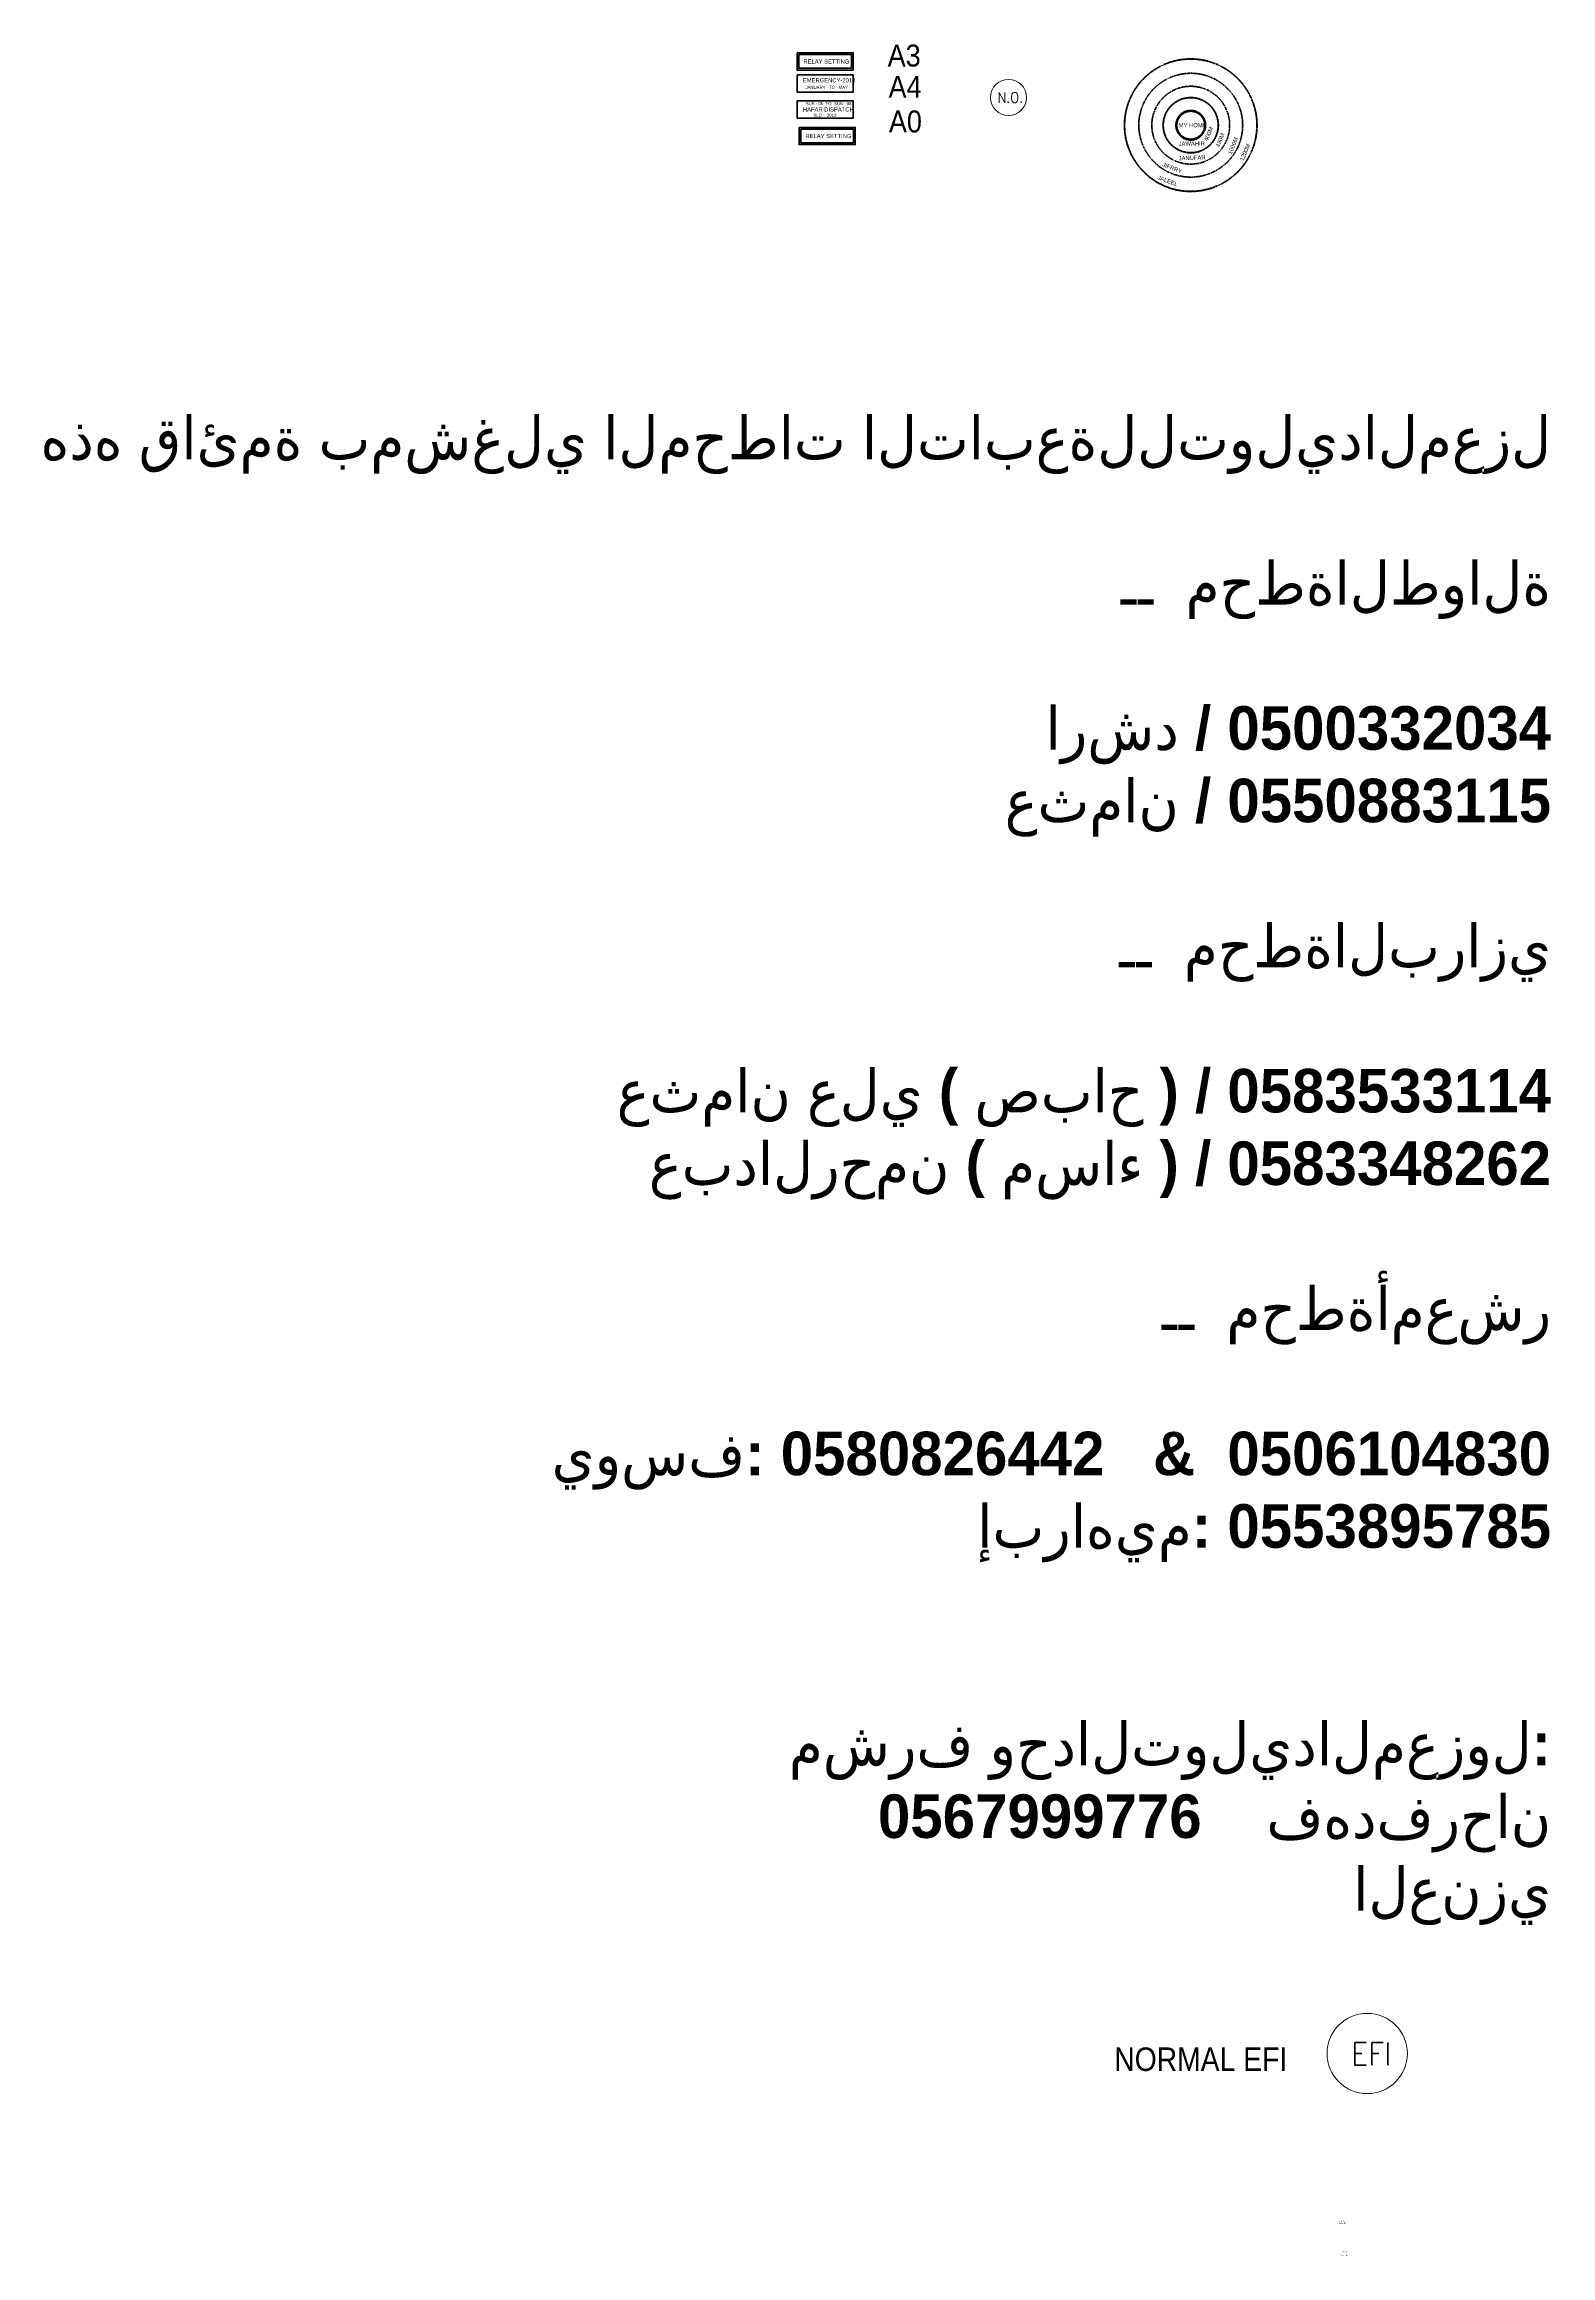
# Model space of a CAD drawing. Header units: metres. Extents: x 65984 to 144644, y -19036 to 23726.
# Drawn here: x 119613 to 124501, y 8598 to 15776 of the extents above; entities that cross this region are included whole.
import ezdxf
from ezdxf.enums import TextEntityAlignment as Align

# ---------------------------------------------------------------- set-up
doc = ezdxf.new("R2010")
doc.units = ezdxf.units.M
doc.header["$MEASUREMENT"] = 0
doc.linetypes.add('DGN Style 3', pattern=[0.013877, 0, -0.013877])
for name, color, linetype, lineweight in [('ABS NUMBER', 112, 'Continuous', 30), ('d_eos no', 121, 'Continuous', 40), ('d_switch', 95, 'Continuous', 40), ('d_tf no', 6, 'Continuous', 40), ('d_ug cable', 95, 'Continuous', 40), ('SW N O', 114, 'Continuous', 30)]:
    doc.layers.add(name, color=color, linetype=linetype, lineweight=lineweight)
doc.styles.add('NASKHF', font='naskhf.shx', dxfattribs={"height": 8})
doc.styles.add('Style-Arial', font='arial.ttf')
doc.styles.add('Style-msdefault', font='msdefault.shx')
doc.styles.add('Style-STANDARD', font='STANDARD.shx')

# ---------------------------------------------------------------- blocks, each defined once
blk = doc.blocks.new('*U893')
at = {"layer": 'SW N O', "color": 3, "lineweight": 13}
blk.add_circle((0, 0), 16.8, dxfattribs=at)
at = {"layer": 'SW N O', "color": 3, "lineweight": 13, "style": 'Style-STANDARD'}
blk.add_text('N.O.', height=9.6, dxfattribs=at).set_placement((1.7, -0.2), align=Align.MIDDLE_CENTER)
blk = doc.blocks.new('*U3587')
at = {"layer": 'SW N O', "color": 163, "lineweight": 13}
blk.add_circle((0, 0.01), 16.84, dxfattribs=at)
at = {"layer": 'SW N O', "color": 163, "lineweight": 13, "style": 'Style-STANDARD'}
blk.add_text('EFI', height=9.6, dxfattribs=at).set_placement((1.68, -0.17), align=Align.MIDDLE_CENTER)

msp = doc.modelspace()

# ---------------------------------------------------------------- linework, layer by layer
at = {"layer": 'd_ug cable', "color": 1, "linetype": 'Continuous', "lineweight": 40, "flags": 128}
for points in [[(122055.6, 15748.1), (122237.8, 15748.1), (122237.8, 15692.3), (122055.6, 15692.3)], [(122061.4, 15742.3), (122232.1, 15742.3), (122232.1, 15698), (122061.4, 15698)], [(122055.6, 15676.5), (122237.8, 15676.5), (122237.8, 15620.8), (122055.6, 15620.8)], [(122055.6, 15592.3), (122237.8, 15592.3), (122237.8, 15536.5), (122055.6, 15536.5)], [(122062.2, 15506.1), (122244.3, 15506.1), (122244.3, 15450.3), (122062.2, 15450.3)], [(122067.9, 15500.4), (122238.6, 15500.4), (122238.6, 15456.1), (122067.9, 15456.1)]]:
    msp.add_lwpolyline(points, close=True, dxfattribs=at)
at = {"layer": 'd_ug cable', "color": 194, "linetype": 'DGN Style 3', "lineweight": 100}
for radius in [215.2, 214.6, 168.5, 126.3, 89.7, 89.6, 89.3, 89.1, 48.2, 48, 47.7, 47.7, 47.4, 47.4, 47.4, 47.4, 47.3, 47.3, 47.1, 46.8, 46.8, 46.8, 46.8, 46.8, 46.8, 46.7, 46.7, 46.7, 46.7, 46.6, 46.3, 46.3, 46, 46, 45.7, 45.7, 45.7, 45.7, 45.5, 45.2, 45.2, 45.1]:
    msp.add_circle((123333.2, 15513.2), radius, dxfattribs=at)

# ---------------------------------------------------------------- block references
at = {"layer": 'SW N O', "color": 3, "lineweight": 13, "xscale": 3.483854796581138, "yscale": 3.483854796581138, "zscale": 3.483854796581138}
msp.add_blockref('*U893', (122741.8, 15603.4), dxfattribs=at)
at = {"layer": 'SW N O', "color": 163, "lineweight": 13, "xscale": 7.731482490091237, "yscale": 7.731482490091237, "zscale": 7.731482490091237, "rotation": 359.9999999999999}
msp.add_blockref('*U3587', (123905.9, 9255), dxfattribs=at)

# ---------------------------------------------------------------- texts
at = {"layer": 'ABS NUMBER', "color": 7, "lineweight": 140, "style": 'Style-Arial', "width": 0.88}
for s, height, p in [('RELAY SETTING', 13.45, (122076.3, 15713.2)), ('A3', 71.28, (122349.7, 15703.6)), ('EMERGENCY-2018', 13.45, (122074.5, 15652.4)), ('A4', 71.28, (122352.6, 15602.1)), ('JANUARY   TO   MAY', 9.924, (122082.8, 15631.1)), ('SUB - 06  TO  SUB - 08', 9.924, (122083.9, 15578.2)), ('HAFAR DISPATCH', 13.45, (122074.5, 15557.6)), ('SLD -  2019', 9.924, (122109, 15541.1)), ('A0', 71.28, (122353.7, 15489.7)), ('MY HOME', 13.45, (123294.2, 15506.5)), ('RELAY SETTING', 13.45, (122082.9, 15471.2))]:
    msp.add_text(s, height=height, dxfattribs=at).set_placement(p)
for s, rotation, p in [('JAWAHIR', 0.61738, (123293.9, 15446.6)), ('400M', 67.36211, (123388.3, 15460.6)), ('430M', 67.36211, (123425.3, 15440.6)), ('1000M', 67.36211, (123465.2, 15417.1)), ('1200M', 67.36211, (123504.7, 15396.1)), ('JIFRRY', 339.17135, (123239.9, 15380.1)), ('JANUFAR', 1.98348, (123294.3, 15399.2)), ('JALEEL', 339.17135, (123224.1, 15338.5))]:
    msp.add_text(s, height=13.45, rotation=rotation, dxfattribs=at).set_placement(p)
at = {"layer": 'd_eos no', "color": 167, "linetype": 'Continuous', "lineweight": 13, "true_color": 0x1f4e79, "insert": (124502.5, 14569.5), "char_height": 141.25, "width": 4802.483, "attachment_point": 3, "style": 'NASKHF'}
msp.add_mtext('\\fGE SS Two Medium|b1|i0|c178178|p27;هذه قائمة بمشغلي المحطات التابعةللتوليدالمعزل\\P\\P\\C1;\\c255;ــ\\C157;\\c8210719; \\C1;\\c255; محطةالطوالة\\P\\P\\C157;\\c7949855;       ارشد / 0500332034\\P       عثمان / 0550883115\\P\\P\\C1;\\c255;ــ\\C157;\\c8210719; \\C1;\\c255; محطةالبرازي\\P\\P\\C157;\\c7949855;      عثمان علي ( صباح ) / 0583533114\\Pعبدالرحمن ( مساء ) / 0583348262\\P\\P\\C1;\\c255;ــ\\C157;\\c8210719; \\C1;\\c255; محطةأمعشر\\P\\P\\C157;\\c7949855;      يوسف: 0580826442   &  0506104830\\P      إبراهيم: 0553895785\\P   \\P\\P\\C1;\\c255;مشرف وحدالتوليدالمعزول: \\P\\C157;\\c7949855;                                                  0567999776    فهدفرحان العنزي\\P                                                        \\P', dxfattribs=at)
at = {"layer": 'd_switch', "color": 2, "linetype": 'Continuous', "lineweight": 30, "style": 'Style-msdefault', "width": 0.9}
msp.add_text('NORMAL EFI', height=76.3, dxfattribs=at).set_placement((123085, 9274.5), align=Align.TOP_LEFT)
at = {"layer": 'd_tf no', "color": 121, "linetype": 'Continuous', "lineweight": 40, "insert": (123814.2, 8712.8), "char_height": 4.057, "attachment_point": 1, "style": 'NASKHF'}
msp.add_mtext('\\Fmsdefault;\\H1x;\\W0.945946;ACTIVE\\P9/8/2023', dxfattribs=at)
at = {"layer": 'd_tf no', "color": 6, "linetype": 'Continuous', "lineweight": 13, "attachment_point": 1, "style": 'NASKHF'}
for s, insert, char_height in [('\\Fmsdefault;\\H1x;\\W0.945946;EFI OFF', (123822.8, 8621.9), 2.82), ('\\Fmsdefault;\\H1x;\\W0.945946;OFFLINE', (123820.3, 8602.4), 3.869), ('\\Fmsdefault;\\H1x;\\W0.945946;EFI ON', (123823.8, 8612.7), 3.134)]:
    msp.add_mtext(s, dxfattribs=dict(at, insert=insert, char_height=char_height))

doc.saveas('drawing.dxf')
